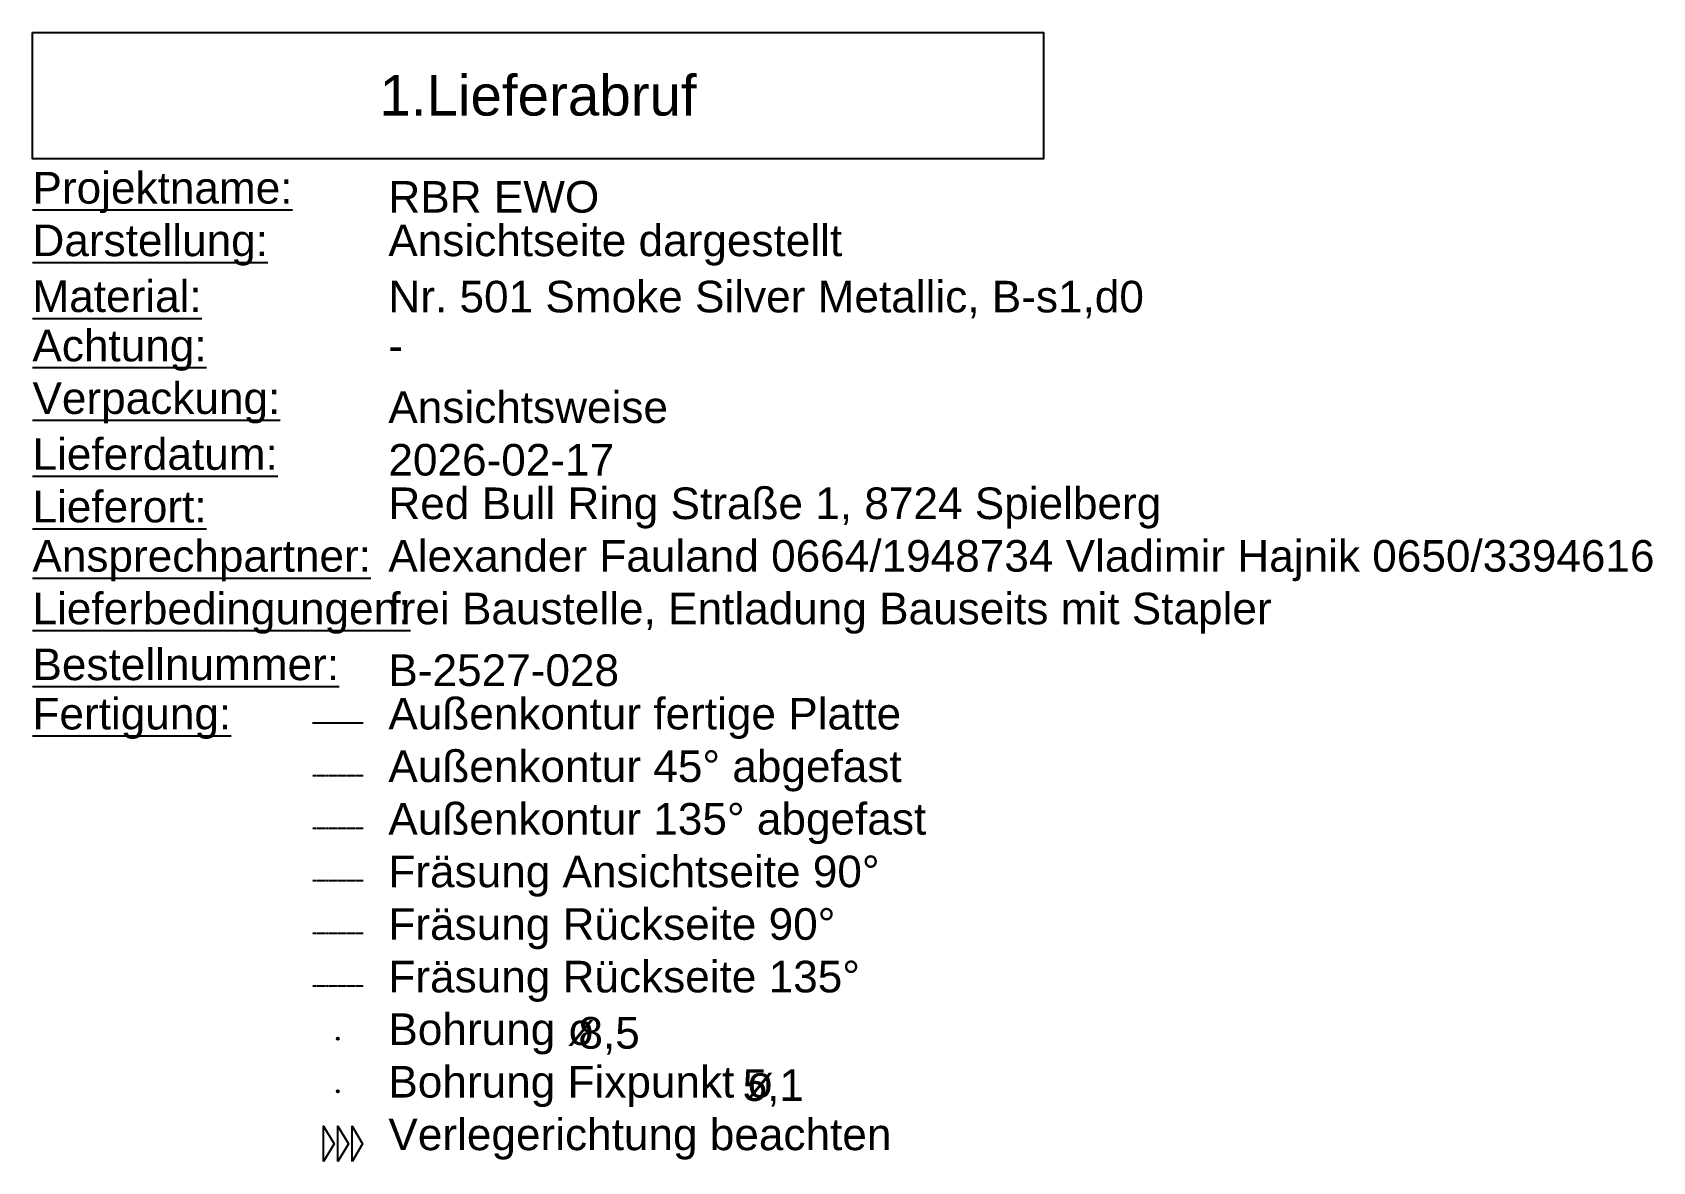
# Model space of a CAD drawing. Header units: millimetres. Extents: x 3800000 to 6300000, y 450000 to 1350000.
# Drawn here: x 4819995 to 4940169, y 1246259 to 1330000 of the extents above; entities that cross this region are included whole.
import ezdxf

# ---------------------------------------------------------------- set-up
doc = ezdxf.new("R2010")
doc.units = ezdxf.units.MM
doc.linetypes.add('Strichliert 5_2.5mm', pattern=[7.5, 5, -2.5])
doc.layers.get('0').update_dxf_attribs({"true_color": 0xffffff})
for name, color, linetype, true_color in [('Bohr', 3, 'Continuous', 0x00ff00), ('FERTIGUNG 04 Außenkontur 135° abgefast', 216, 'Strichliert 5_2.5mm', 0x7f007f), ('FERTIGUNG 04 Außenkontur 45° abgefast', 6, 'Strichliert 5_2.5mm', 0xff00ff), ('FERTIGUNG 04 Fräsung Ansichtseite 90°', 1, 'Strichliert 5_2.5mm', 0xff0000), ('FERTIGUNG 04 Fräsung Rückseite 135°', 5, 'Strichliert 5_2.5mm', 0x0000ff), ('FERTIGUNG 04 Fräsung Rückseite 90°', 4, 'Strichliert 5_2.5mm', 0x00ffff), ('FERTIGUNG Verlegerichtung', 1, 'Continuous', 0xff0000), ('Outside', 2, 'Continuous', 0xffff00)]:
    doc.layers.add(name, color=color, linetype=linetype, true_color=true_color)
doc.styles.add('Arial Regular', font='arial.ttf')

msp = doc.modelspace()

# ---------------------------------------------------------------- texts
at = {"style": 'Arial Regular'}
for s, insert, char_height, width, attachment_point in [('1.Lieferabruf', (4857500, 1325312.5, 0), 3000, 52173.913, 5), ('{\\fArial;\\LProjektname:}', (4820000, 1316600), 2343.75, 42493.207, 7), ('RBR EWO', (4846400, 1316600), 2343.75, 35589.334, 7), ('{\\fArial;\\LDarstellung:}', (4820000, 1312700), 2343.691, 38874.707, 7), ('Ansichtseite dargestellt', (4846395.2, 1312700), 2343.75, 71662.704, 7), ('{\\fArial;\\LMaterial:}', (4820000, 1309230.4), 2343.691, 29092.343, 7), ('Nr. 501 Smoke Silver Metallic, B-s1,d0', (4846400, 1308800), 2343.75, 115913.723, 7), ('{\\fArial;\\LAchtung:}', (4819995.2, 1304900), 2343.691, 29856.59, 7), ('-', (4846400, 1305603.4), 2343.8, 6674.592, 7), ('{\\fArial;\\LVerpackung:}', (4820000, 1301000), 2343.68, 40683.223, 7), ('Ansichtsweise', (4846395.2, 1301000), 2343.75, 45754.076, 7), ('{\\fArial;\\LLieferdatum:}', (4820000, 1297530.4), 2343.68, 40301.101, 7), ('2026-02-17', (4846400, 1297100), 2343.75, 37678.329, 7), ('{\\fArial;\\LLieferort:}', (4820000, 1293630.4), 2343.68, 29805.492, 7), ('Red Bull Ring Straße 1, 8724 Spielberg', (4846400, 1293200), 2343.75, 118308.424, 7), ('{\\fArial;\\LAnsprechpartner:}', (4819995.2, 1289300), 2343.68, 54082.957, 7), ('Alexander Fauland 0664/1948734 Vladimir Hajnik 0650/3394616', (4846395.2, 1289300), 2343.75, 191168.478, 7), ('{\\fArial;\\LLieferbedingungen:}', (4820000, 1285400), 2343.68, 59840.257, 7), ('frei Baustelle, Entladung Bauseits mit Stapler', (4846400, 1285400), 2343.75, 135122.283, 7), ('{\\fArial;\\LBestellnummer:}', (4820000, 1281930.4), 2343.68, 49370.122, 7), ('B-2527-028', (4846400, 1281500), 2343.75, 38442.595, 7), ('{\\fArial;\\LFertigung:}', (4820000, 1277600), 2343.68, 33422.911, 7), ('Verlegerichtung beachten', (4846400, 1246400.1, 0), 2343.75, 78439.198, 7)]:
    msp.add_mtext(s, dxfattribs=dict(at, insert=insert, char_height=char_height, width=width, attachment_point=attachment_point))
at = {"layer": 'Bohr', "char_height": 2343.75, "attachment_point": 7, "style": 'Arial Regular'}
for s, insert, width in [('Bohrung ø', (4846400, 1254200), 34697.69), ('8,5', (4860494.1, 1254200), 13502.038), ('Bohrung Fixpunkt ø', (4846400, 1250300.1, 0), 61115.829), ('5,1', (4872673.5, 1250322.9), 12559.443)]:
    msp.add_mtext(s, dxfattribs=dict(at, insert=insert, width=width))
at = {"layer": 'FERTIGUNG 04 Außenkontur 135° abgefast', "insert": (4846395.2, 1269800), "char_height": 2343.75, "width": 83992.867, "attachment_point": 7, "style": 'Arial Regular'}
msp.add_mtext('Außenkontur 135° abgefast', dxfattribs=at)
at = {"layer": 'FERTIGUNG 04 Außenkontur 45° abgefast', "insert": (4846395.2, 1273700), "char_height": 2343.75, "width": 80375.34, "attachment_point": 7, "style": 'Arial Regular'}
msp.add_mtext('Außenkontur 45° abgefast', dxfattribs=at)
at = {"layer": 'FERTIGUNG 04 Fräsung Ansichtseite 90°', "insert": (4846400, 1265900), "char_height": 2343.75, "width": 76732.337, "attachment_point": 7, "style": 'Arial Regular'}
msp.add_mtext('Fräsung Ansichtseite 90°', dxfattribs=at)
at = {"layer": 'FERTIGUNG 04 Fräsung Rückseite 135°', "insert": (4846400, 1258100), "char_height": 2343.75, "width": 73828.125, "attachment_point": 7, "style": 'Arial Regular'}
msp.add_mtext('Fräsung Rückseite 135°', dxfattribs=at)
at = {"layer": 'FERTIGUNG 04 Fräsung Rückseite 90°', "insert": (4846400, 1262000), "char_height": 2343.75, "width": 70210.598, "attachment_point": 7, "style": 'Arial Regular'}
msp.add_mtext('Fräsung Rückseite 90°', dxfattribs=at)
at = {"layer": 'Outside', "insert": (4846395.2, 1277600), "char_height": 2343.75, "width": 80095.109, "attachment_point": 7, "style": 'Arial Regular'}
msp.add_mtext('Außenkontur fertige Platte', dxfattribs=at)

# ---------------------------------------------------------------- blocks, each defined once
blk = doc.blocks.new('A$C73220EE5')
at = {"layer": 'FERTIGUNG Verlegerichtung'}
for points in [[(116, -69), (-116, -69), (0, 0)], [(116, -162), (-116, -162), (0, -93)], [(116, -255), (-116, -255), (0, -185)]]:
    blk.add_lwpolyline(points, close=True, dxfattribs=at)

# ---------------------------------------------------------------- linework, layer by layer
msp.add_lwpolyline([(4820000, 1330000), (4895000, 1330000), (4895000, 1320625), (4820000, 1320625)], close=True)
at = {"layer": 'Bohr', "linetype": 'ByBlock', "lineweight": -2}
for centre in [(4842650, 1255371.9), (4842650, 1251471.9, 0)]:
    msp.add_circle(centre, 85, dxfattribs=at)
at = {"layer": 'FERTIGUNG 04 Außenkontur 135° abgefast'}
msp.add_line((4844525, 1270971.9), (4840775, 1270971.9), dxfattribs=at)
at = {"layer": 'FERTIGUNG 04 Außenkontur 45° abgefast'}
msp.add_line((4844525, 1274871.9), (4840775, 1274871.9), dxfattribs=at)
at = {"layer": 'FERTIGUNG 04 Fräsung Ansichtseite 90°'}
msp.add_line((4844525, 1267071.9), (4840775, 1267071.9), dxfattribs=at)
at = {"layer": 'FERTIGUNG 04 Fräsung Rückseite 135°'}
msp.add_line((4844525, 1259271.9), (4840775, 1259271.9), dxfattribs=at)
at = {"layer": 'FERTIGUNG 04 Fräsung Rückseite 90°'}
msp.add_line((4844525, 1263171.9), (4840775, 1263171.9), dxfattribs=at)
at = {"layer": 'Outside'}
msp.add_line((4844525, 1278771.9), (4840775, 1278771.9), dxfattribs=at)

# ---------------------------------------------------------------- block references
at = {"layer": 'FERTIGUNG Verlegerichtung', "extrusion": (5.45249e-07, 0.00010136, -1), "xscale": -11.34375000000009, "yscale": 11.34375000000011, "zscale": 11.34375000000006, "rotation": 90.00178510503738}
msp.add_blockref('A$C73220EE5', (-4844487.5, 1247571.9, 129.1), dxfattribs=at)

msp.set_redraw_order([(e.dxf.handle, doc.entitydb.next_handle()) for e in msp.query("TEXT MTEXT ATTDEF DIMENSION ARC_DIMENSION")])  # texts and dimensions are drawn at this point

doc.saveas('drawing.dxf')
